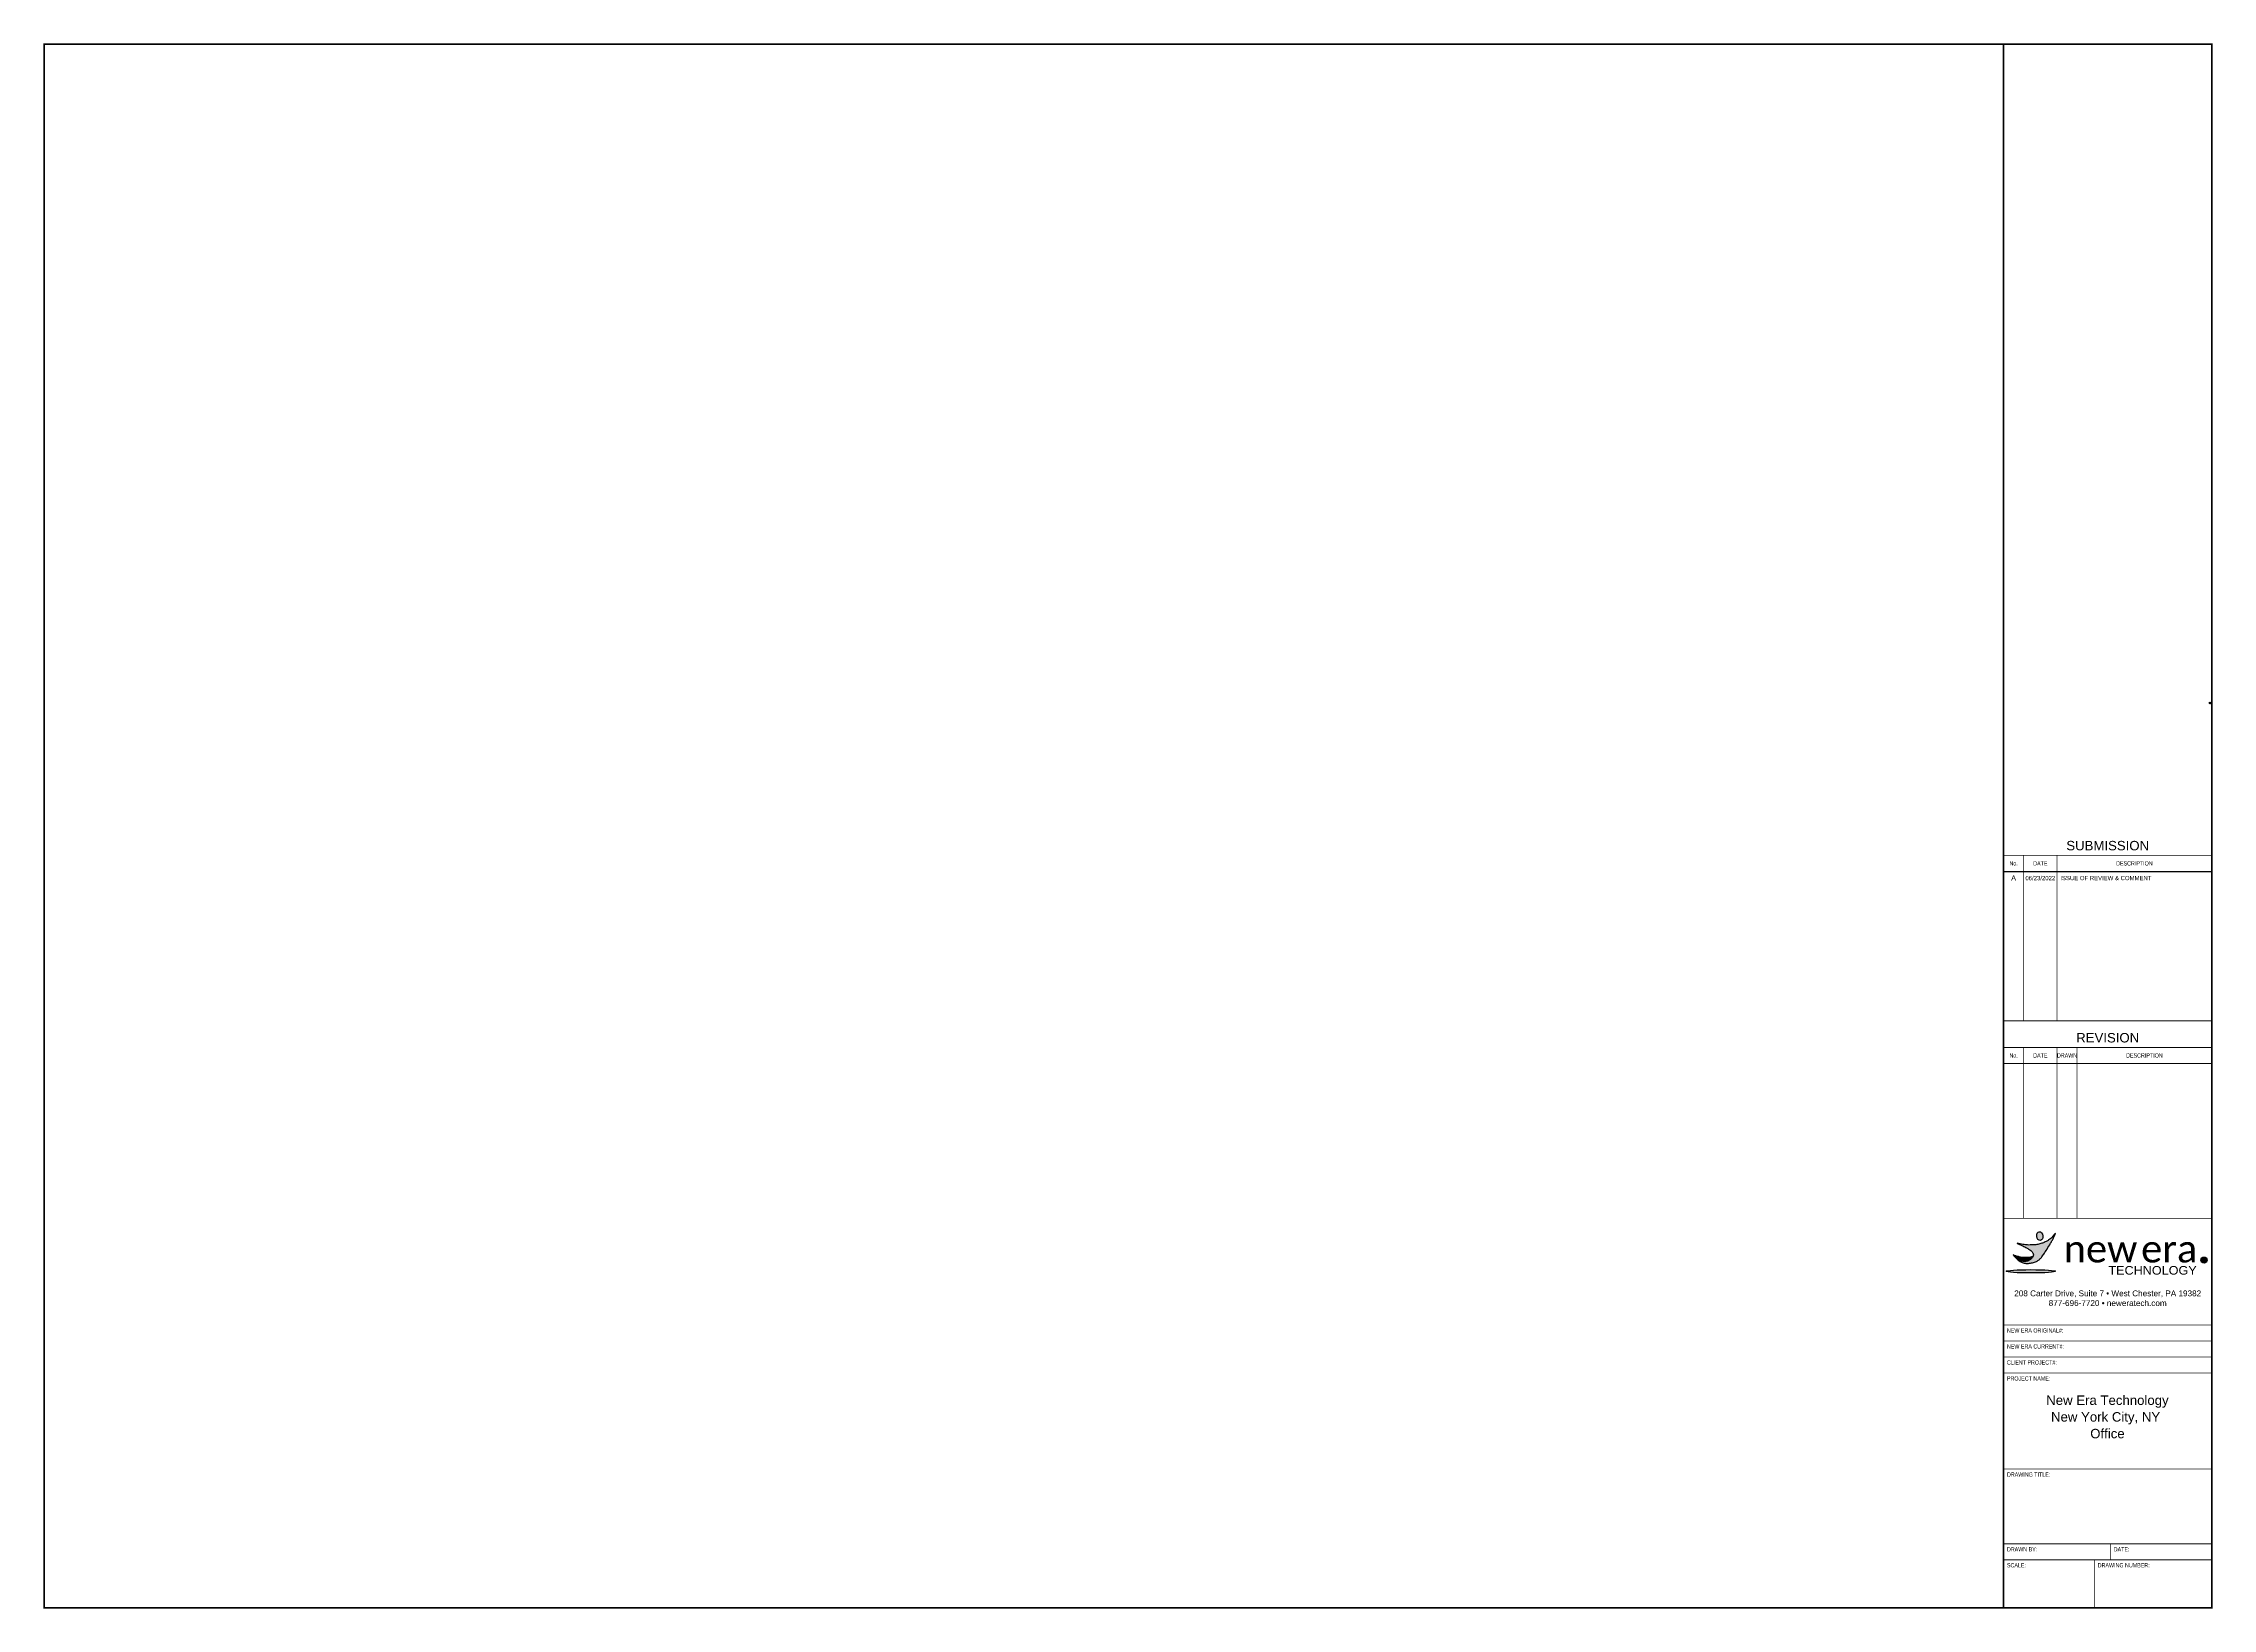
# Model space of a CAD drawing. Extents: x 0 to 40.6, y 0 to 29.3.
import ezdxf
from ezdxf.enums import TextEntityAlignment as Align

# ---------------------------------------------------------------- set-up
doc = ezdxf.new("R2010")
doc.units = 0
doc.header["$MEASUREMENT"] = 0
doc.layers.get('0').update_dxf_attribs({"linetype": 'CONTINUOUS'})
doc.layers.get('DEFPOINTS').update_dxf_attribs({"color": 255, "linetype": 'CONTINUOUS'})
for name, color, linetype in [('AAVS-TITLE-ATT', 7, 'CONTINUOUS'), ('AAVS-TITLE-BORDER', 5, 'CONTINUOUS'), ('AAVS-TITLE-LOGO', 7, 'CONTINUOUS'), ('AAVS-TITLE-TEXT', 7, 'CONTINUOUS'), ('AV-NEWERA-logo', 7, 'CONTINUOUS')]:
    doc.layers.add(name, color=color, linetype=linetype)
doc.styles.add('Calibri', font='calibri.ttf')
doc.styles.add('Calibri Light', font='arial.ttf')
doc.styles.add('HEADING', font='arial.ttf', dxfattribs={"width": 0.85})
doc.styles.get("Standard").update_dxf_attribs({"font": 'arial.ttf'})
doc.styles.add('Swiss Light', font='swisscl.ttf')

# ---------------------------------------------------------------- blocks, each defined once
blk = doc.blocks.new('NEW-ERA_LOGO')
at = {"layer": 'AV-NEWERA-logo'}
h = blk.add_hatch(color=5, dxfattribs=at)
h.dxf.hatch_style = 1
edge = h.paths.add_edge_path()
edge.add_spline(control_points=[(-1.27, 2.73), (-1.22, 2.7), (-1.07, 2.63), (-0.8, 2.51), (-0.5, 2.36), (-0.23, 2.22), (-0.03, 2.08), (0.1, 1.95), (0.19, 1.84), (0.23, 1.75), (0.23, 1.66), (0.22, 1.57), (0.18, 1.47), (0.08, 1.35), (-0.04, 1.23), (-0.2, 1.13), (-0.37, 1.06), (-0.54, 1.04), (-0.7, 1.05), (-0.84, 1.08), (-0.99, 1.14), (-1.12, 1.21), (-1.26, 1.3), (-1.38, 1.41), (-1.49, 1.52), (-1.57, 1.61), (-1.62, 1.66), (-1.64, 1.68)], knot_values=[0, 0, 0, 0, 0.182345, 0.495763, 0.881755, 1.194734, 1.419629, 1.609134, 1.73189, 1.832268, 1.914012, 1.977794, 2.118682, 2.23792, 2.435024, 2.624409, 2.801574, 2.975386, 3.131178, 3.280445, 3.418144, 3.584596, 3.741238, 3.914333, 4.070234, 4.203152, 4.281213, 4.281213, 4.281213, 4.281213], degree=3, periodic=0)
edge.add_spline(control_points=[(-1.64, 1.68), (-1.53, 1.54), (-1.32, 1.27), (-0.93, 1.01), (-0.54, 0.88), (-0.19, 0.87), (0.16, 0.93), (0.49, 1.04), (0.75, 1.22), (0.99, 1.44), (1.19, 1.73), (1.43, 2.13), (1.68, 2.51), (1.9, 2.87), (2.05, 3.15), (2.17, 3.41), (2.23, 3.58), (2.26, 3.66)], knot_values=[0, 0, 0, 0, 0.510598, 1.029322, 1.389238, 1.713666, 2.082171, 2.445866, 2.741541, 3.031224, 3.403553, 3.815523, 4.431784, 4.765863, 5.069324, 5.373984, 5.628952, 5.628952, 5.628952, 5.628952], degree=3, periodic=0)
edge.add_spline(control_points=[(2.26, 3.66), (2.22, 3.61), (2.15, 3.51), (2.03, 3.37), (1.89, 3.23), (1.76, 3.12), (1.59, 3.01), (1.42, 2.9), (1.23, 2.81), (1.08, 2.74), (0.91, 2.69), (0.66, 2.63), (0.41, 2.59), (0.14, 2.56), (-0.08, 2.57), (-0.29, 2.57), (-0.51, 2.59), (-0.75, 2.62), (-0.97, 2.66), (-1.14, 2.7), (-1.23, 2.72), (-1.27, 2.73)], knot_values=[0, 0, 0, 0, 0.180666, 0.368831, 0.571946, 0.753743, 0.897755, 1.178164, 1.357195, 1.51623, 1.692928, 1.88355, 2.268068, 2.473702, 2.696847, 2.918867, 3.105156, 3.365616, 3.623987, 3.780166, 3.904642, 3.904642, 3.904642, 3.904642], degree=3, periodic=0)
edge = h.paths.add_edge_path()
edge.add_ellipse((0.82, 3.39), major_axis=(-0.05, 0.4), ratio=0.718151, start_angle=0, end_angle=360)
h = blk.add_hatch(color=254, dxfattribs=at)
h.dxf.hatch_style = 1
edge = h.paths.add_edge_path()
edge.add_ellipse((0, 0.15), major_axis=(-2.27, 0), ratio=0.066527, start_angle=0, end_angle=360)
h = blk.add_hatch(color=253, dxfattribs=at)
h.dxf.hatch_style = 1
edge = h.paths.add_edge_path()
edge.add_spline(control_points=[(0.21, 1.54), (0.17, 1.53), (0.07, 1.49), (-0.1, 1.46), (-0.31, 1.44), (-0.55, 1.43), (-0.82, 1.46), (-1.12, 1.51), (-1.39, 1.59), (-1.57, 1.65), (-1.64, 1.68)], knot_values=[0, 0, 0, 0, 0.10972, 0.331542, 0.514924, 0.747831, 1.030716, 1.324853, 1.662715, 1.884188, 1.884188, 1.884188, 1.884188], degree=3, periodic=0)
edge.add_spline(control_points=[(-1.64, 1.68), (-1.62, 1.66), (-1.57, 1.61), (-1.49, 1.52), (-1.38, 1.41), (-1.26, 1.3), (-1.12, 1.21), (-0.99, 1.14), (-0.84, 1.08), (-0.7, 1.05), (-0.54, 1.04), (-0.37, 1.06), (-0.2, 1.13), (-0.04, 1.23), (0.08, 1.35), (0.16, 1.45), (0.2, 1.51), (0.21, 1.54)], knot_values=[2.035483, 2.035483, 2.035483, 2.035483, 2.113544, 2.246462, 2.402362, 2.575457, 2.732099, 2.898552, 3.03625, 3.185517, 3.34131, 3.515122, 3.692286, 3.881672, 4.078775, 4.198013, 4.281213, 4.281213, 4.281213, 4.281213], degree=3, periodic=0)
at = {"layer": 'AV-NEWERA-logo', "color": 5}
blk.add_ellipse((0.82, 3.39), major_axis=(-0.05, 0.4), ratio=0.718151, dxfattribs=at)
at = {"layer": 'AV-NEWERA-logo', "color": 254}
blk.add_ellipse((0, 0.15), major_axis=(-2.27, 0), ratio=0.066527, dxfattribs=at)
at = {"layer": 'AV-NEWERA-logo', "color": 5}
for points in [[(-1.64, 1.68), (-1.3, 1.29), (-0.87, 1), (-0.53, 0.89), (-0.21, 0.88), (0.16, 0.94), (0.5, 1.06), (0.75, 1.22), (0.96, 1.42), (1.18, 1.73), (1.4, 2.07), (1.73, 2.59), (1.9, 2.88), (2.05, 3.15), (2.17, 3.42), (2.26, 3.66)], [(-1.27, 2.73), (-1.11, 2.65), (-0.82, 2.52), (-0.48, 2.35), (-0.21, 2.2), (-0.02, 2.06), (0.11, 1.93), (0.19, 1.83), (0.22, 1.74), (0.23, 1.66), (0.22, 1.6), (0.17, 1.47), (0.1, 1.37), (-0.05, 1.23), (-0.21, 1.13), (-0.37, 1.07), (-0.54, 1.05), (-0.7, 1.06), (-0.85, 1.09), (-0.98, 1.13), (-1.12, 1.21), (-1.25, 1.3), (-1.38, 1.41), (-1.49, 1.52), (-1.58, 1.62), (-1.64, 1.68)], [(2.26, 3.66), (2.15, 3.52), (2.03, 3.37), (1.89, 3.23), (1.75, 3.12), (1.63, 3.03), (1.39, 2.89), (1.23, 2.81), (1.08, 2.75), (0.91, 2.7), (0.73, 2.65), (0.35, 2.58), (0.14, 2.57), (-0.08, 2.57), (-0.3, 2.57), (-0.49, 2.59), (-0.75, 2.62), (-1, 2.67), (-1.15, 2.7), (-1.27, 2.73)]]:
    blk.add_spline(points, degree=3, dxfattribs=at)
at = {"layer": 'AV-NEWERA-logo', "color": 253}
blk.add_spline([(-1.64, 1.68), (-1.43, 1.6), (-1.1, 1.51), (-0.81, 1.46), (-0.53, 1.44), (-0.3, 1.44), (-0.12, 1.46), (0.1, 1.51), (0.21, 1.54)], degree=3, dxfattribs=at)
blk = doc.blocks.new('NEW ERA')
at = {"layer": 'AV-NEWERA-logo'}
h = blk.add_hatch(color=5, dxfattribs=at)
h.dxf.hatch_style = 1
h.paths.add_polyline_path([(18.67, 1.51, 1), (18.1, 1.51, 1)])
at = {"layer": 'AV-NEWERA-logo', "color": 5}
blk.add_circle((18.39, 1.51), 0.284, dxfattribs=at)
at = {"layer": 'AV-NEWERA-logo'}
blk.add_blockref('NEW-ERA_LOGO', (2.48, 0.33), dxfattribs=at)
at = {"layer": 'AV-NEWERA-logo', "color": 5, "width": 1.05}
blk.add_text('TECHNOLOGY', height=0.79, dxfattribs=at).set_placement((13.66, 0.57), align=Align.MIDDLE)
at = {"layer": 'AV-NEWERA-logo', "color": 5, "char_height": 2.5, "attachment_point": 5, "style": 'Calibri'}
for s, insert in [('new ', (8.88, 2.53)), ('era ', (15.19, 2.53))]:
    blk.add_mtext_dynamic_manual_height_columns(s, width=7.203, gutter_width=1, heights=[0], dxfattribs=dict(at, insert=insert))
blk = doc.blocks.new('NEWERA-TITLE_V0')
at = {"layer": 'AAVS-TITLE-BORDER', "const_width": 0.03}
blk.add_lwpolyline([(0, 0), (40.6, 0), (40.6, 29.3), (0, 29.3)], close=True, dxfattribs=at)
at = {"layer": 'AAVS-TITLE-BORDER'}
for points, const_width in [([(36.7, 0), (36.7, 29.3)], 0.03), ([(36.7, 14.1), (40.6, 14.1)], 0.0147), ([(37.075, 11), (37.075, 14.1)], 0.0147), ([(37.7, 11), (37.7, 14.1)], 0.0147), ([(36.7, 13.8), (40.6, 13.8)], 0.0147), ([(40.6, 11), (36.7, 11)], 0.0147), ([(36.7, 10.5), (40.6, 10.5)], 0.0147), ([(36.7, 10.2), (40.6, 10.2)], 0.0147), ([(37.075, 7.3), (37.075, 10.5)], 0.0147), ([(37.7, 7.3), (37.7, 10.5)], 0.0147), ([(38.075, 7.3), (38.075, 10.5)], 0.0147), ([(40.6, 7.3), (36.7, 7.3)], 0.0147), ([(40.6, 5.3), (36.7, 5.3)], 0.0147), ([(40.6, 5), (36.7, 5)], 0.0147), ([(40.6, 4.7), (36.7, 4.7)], 0.0147), ([(40.6, 4.4), (36.7, 4.4)], 0.0147), ([(40.6, 2.6), (36.7, 2.6)], 0.0147), ([(40.6, 1.2), (36.7, 1.2)], 0.0147), ([(40.6, 0.9), (36.7, 0.9)], 0.0147), ([(38.4, 0.9), (38.4, 0)], 0.0147), ([(38.7, 1.2), (38.7, 0.9)], 0.0147)]:
    blk.add_lwpolyline(points, dxfattribs=dict(at, const_width=const_width))
at = {"layer": 'AV-NEWERA-logo', "xscale": 0.2038235541920231, "yscale": 0.2038235541920231, "zscale": 0.2038235541920231}
blk.add_blockref('NEW ERA', (36.706, 6.208), dxfattribs=at)
at = {"layer": 'AAVS-TITLE-ATT'}
for tag, p in [('ORIGINAL-JOB-NUMBER', (37.75, 5.15)), ('CURRENT-JOB-NUMBER', (37.75, 4.85)), ('CLIENT-JOB-NUMBER', (37.75, 4.55))]:
    blk.add_attdef(tag, text='', height=0.118, dxfattribs=at).set_placement(p, align=Align.MIDDLE_LEFT)
for tag, p in [('PROJECT-NAME-LINE1', (38.645, 3.802)), ('PROJECT-NAME-LINE2', (38.645, 3.49)), ('PROJECT-NAME-LINE3', (38.645, 3.177)), ('PROJECT-NAME-LINE4', (38.645, 2.865))]:
    blk.add_attdef(tag, text='', height=0.177, dxfattribs=at).set_placement(p, align=Align.CENTER)
at = {"layer": 'AAVS-TITLE-LOGO', "insert": (38.65, 5.654), "char_height": 0.10938, "attachment_point": 8, "style": 'Calibri Light'}
blk.add_mtext_dynamic_manual_height_columns('208 Carter Drive, Suite 7 • West Chester, PA 19382\\P877-696-7720 • neweratech.com', width=3.84055, gutter_width=0.625, heights=[0], dxfattribs=at)
at = {"layer": 'AAVS-TITLE-TEXT'}
for s, p in [('SUBMISSION', (38.65, 14.194)), ('REVISION', (38.65, 10.594))]:
    blk.add_text(s, height=0.1768, dxfattribs=at).set_placement(p, align=Align.CENTER)
at = {"layer": 'AAVS-TITLE-TEXT', "style": 'Swiss Light'}
for s, p in [('No.', (36.888, 13.95)), ('DATE', (37.388, 13.95)), ('DESCRIPTION', (39.15, 13.95)), ('No.', (36.888, 10.35)), ('DATE', (37.388, 10.35)), ('DRAWN', (37.888, 10.35)), ('DESCRIPTION', (39.338, 10.35))]:
    blk.add_text(s, height=0.08, dxfattribs=at).set_placement(p, align=Align.MIDDLE_CENTER)
for s, p in [('NEW ERA ORIGINAL#:', (36.763, 5.237)), ('NEW ERA CURRENT#:', (36.763, 4.938)), ('CLIENT PROJECT#:', (36.763, 4.638)), ('PROJECT NAME:', (36.763, 4.338)), ('DRAWING TITLE:', (36.763, 2.538)), ('SCALE:', (36.763, 0.838)), ('DRAWN BY:', (36.763, 1.137)), ('DRAWING NUMBER:', (38.463, 0.838)), ('DATE:', (38.763, 1.137))]:
    blk.add_text(s, height=0.08, dxfattribs=at).set_placement(p, align=Align.TOP_LEFT)
blk = doc.blocks.new('*U12')
at = {"layer": 'DEFPOINTS', "color": 5}
blk.add_circle((40.569, 16.956), 0.0156, dxfattribs=at)
for centre, radius, start, end in [((40.569, 16.955), 0.0111, 191.3981, 348.6019), ((40.569, 16.986), 0.0345, 251.6198, 288.3802)]:
    blk.add_arc(centre, radius, start, end, dxfattribs=at)
blk.add_ellipse((40.565, 16.961), major_axis=(0, -0.00435), ratio=0.405055, dxfattribs=at)
at = {"layer": 'DEFPOINTS', "color": 5, "extrusion": (0, 0, -1)}
blk.add_ellipse((40.574, 16.961), major_axis=(0, -0.00435), ratio=0.405055, dxfattribs=at)
blk = doc.blocks.new('SUBMISSION block')
blk.add_lwpolyline([(0, 0), (3.894, 0)])
at = {"style": 'HEADING'}
for tag, height, p in [('SUBMISSION', 0.1, (0.188, -0.125)), ('DATE-SUB', 0.08, (0.688, -0.125))]:
    blk.add_attdef(tag, text='', height=height, dxfattribs=at).set_placement(p, align=Align.MIDDLE)
for tag, p in [('SUB-L1', (1.062, -0.125)), ('SUB-L2', (1.062, -0.232))]:
    blk.add_attdef(tag, text='', height=0.08, dxfattribs=at).set_placement(p, align=Align.MIDDLE_LEFT)

msp = doc.modelspace()

# ---------------------------------------------------------------- block references
ref = msp.add_blockref('NEWERA-TITLE_V0', (0, 0))
ref.add_attrib('PROJECT-NAME-LINE1', 'New Era Technology', dxfattribs={"layer": 'AAVS-TITLE-ATT', "height": 0.17681}).set_placement((38.645, 3.802), align=Align.CENTER)
ref.add_attrib('PROJECT-NAME-LINE2', 'New York City, NY ', dxfattribs={"layer": 'AAVS-TITLE-ATT', "height": 0.17681}).set_placement((38.645, 3.49), align=Align.CENTER)
ref.add_attrib('PROJECT-NAME-LINE3', 'Office', dxfattribs={"layer": 'AAVS-TITLE-ATT', "height": 0.1768}).set_placement((38.645, 3.177), align=Align.CENTER)
msp.add_blockref('*U12', (0, 0))
msp.add_blockref('SUBMISSION block', (36.7, 13.8)).add_auto_attribs({'SUBMISSION': 'A', 'DATE-SUB': '06/23/2022', 'SUB-L1': 'ISSUE OF REVIEW & COMMENT'})

doc.saveas('drawing.dxf')
